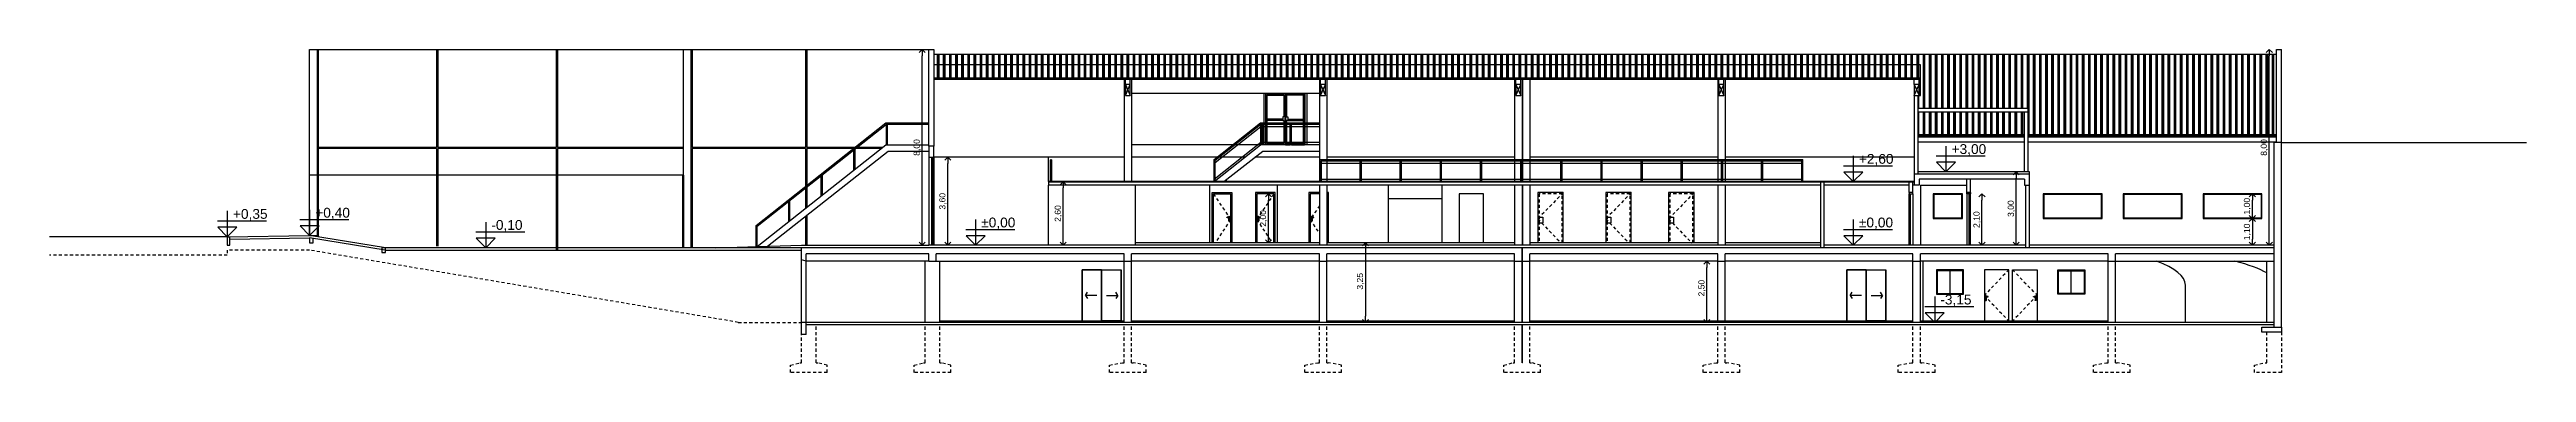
# Model space of a CAD drawing. Extents: x 306 to 2240, y 18 to 779.
# Drawn here: x 568.8 to 670, y 88.1 to 101.3 of the extents above; entities that cross this region are included whole.
import ezdxf

# ---------------------------------------------------------------- set-up
doc = ezdxf.new("R2010")
doc.units = 0
doc.header["$MEASUREMENT"] = 0
doc.header["$PDMODE"] = 3
doc.linetypes.add('HIDDEN2', pattern=[0.1875, 0.125, -0.0625])
for name, color, linetype in [('Alzado 01', 1, 'Continuous'), ('Alzado 02', 2, 'Continuous'), ('Alzado 03', 3, 'Continuous'), ('Alzado 05', 5, 'Continuous'), ('Alzado 06', 6, 'Continuous'), ('Alzado Suelo', 1, 'Continuous'), ('COTAS', 2, 'Continuous'), ('EQUIPAMIENTO', 1, 'Continuous')]:
    doc.layers.add(name, color=color, linetype=linetype)
doc.styles.get("Standard").update_dxf_attribs({"font": 'arial.ttf'})
doc.dimstyles.new('Cota 125', dxfattribs={"dimtxt": 0.25, "dimasz": 0.25, "dimexe": 1.25, "dimexo": 0.625, "dimgap": 0.05, "dimtad": 1, "dimzin": 1, "dimtxsty": 'Standard', "dimblk": 'OPEN90', "dimcen": 0, "dimse1": 1, "dimse2": 1, "dimclrd": 1, "dimclrt": 2, "dimadec": 0, "dimazin": 0, "dimtfac": 1, "dimtix": 1, "dimtmove": 0, "dimatfit": 3, "dimldrblk": 'OPEN90', "dimfxl": 1, "dimarcsym": 0})
pattern_1 = [(90, (37.65008, 288.60662), (-0.25, 2e-17), []), (90, (37.61883, 288.60662), (-0.25, 2e-17), []), (90, (37.58758, 288.60662), (-0.25, 2e-17), [])]

msp = doc.modelspace()

# ---------------------------------------------------------------- blocks, each defined once
blk = doc.blocks.new('Pt Picaporte 01')
for p, q in [((0.04, 1.17), (0.04, 1)), ((0.08, 1.17), (0.08, 1.15)), ((0.08, 1.13), (0.08, 1))]:
    blk.add_line(p, q)
at = {"color": 0}
for p, q in [((0.15, 1.15), (0.05, 1.15)), ((0.05, 1.14), (0.15, 1.14)), ((0.06, 1.04), (0.06, 1.06))]:
    blk.add_line(p, q, dxfattribs=at)
at = {"linetype": 'Continuous'}
for p, q in [((0.07, 1.15), (0.05, 1.15)), ((0.05, 1.15), (0.05, 1.13)), ((0.05, 1.13), (0.07, 1.13)), ((0.15, 1.14), (0.15, 1.15))]:
    blk.add_line(p, q, dxfattribs=at)
at = {"color": 0}
blk.add_circle((0.06, 1.05), 0.01, dxfattribs=at)
for centre, start, end in [((0.06, 1.15), 43.6896, 136.3104), ((0.06, 1.03), 223.6896, 316.3104)]:
    blk.add_arc(centre, 0.0345, start, end)
at = {"linetype": 'Continuous'}
for centre, start, end in [((0.18, 2.09), 263.5296, 267.3226), ((0.18, 0.19), 92.6774, 96.4704)]:
    blk.add_arc(centre, 0.947, start, end, dxfattribs=at)
blk = doc.blocks.new('_Open90')
at = {"color": 0, "linetype": 'ByBlock', "lineweight": -2}
for p, q in [((0, 0), (-1, 0)), ((-0.5, 0.5), (0, 0)), ((0, 0), (-0.5, -0.5))]:
    blk.add_line(p, q, dxfattribs=at)
blk = doc.blocks.new('*D366')
at = {"layer": 'COTAS', "color": 1, "lineweight": -2, "transparency": 16777216}
blk.add_line((658.77, 94.11), (658.77, 93.51), dxfattribs=at)
at = {"layer": 'Defpoints', "color": 0, "transparency": 16777216}
for p in [(659.16, 94.36), (658.77, 93.26), (659.14, 93.26)]:
    blk.add_point(p, dxfattribs=at)
at = {"layer": 'COTAS', "color": 1, "lineweight": -2, "transparency": 16777216, "xscale": 0.25, "yscale": 0.25, "zscale": 0.25}
for p, rotation in [((658.77, 94.36), 90), ((658.77, 93.26), 270)]:
    blk.add_blockref('_Open90', p, dxfattribs=dict(at, rotation=rotation))
at = {"layer": 'COTAS', "color": 2, "transparency": 16777216, "insert": (658.57, 93.81), "char_height": 0.25, "attachment_point": 5, "rotation": 90}
blk.add_mtext('1,10', dxfattribs=at)
blk = doc.blocks.new('*D367')
at = {"layer": 'COTAS', "color": 1, "lineweight": -2, "transparency": 16777216}
blk.add_line((658.77, 94.61), (658.77, 95.11), dxfattribs=at)
at = {"layer": 'Defpoints', "color": 0, "transparency": 16777216}
for p in [(658.77, 95.36), (659.16, 95.36), (659.16, 94.36)]:
    blk.add_point(p, dxfattribs=at)
at = {"layer": 'COTAS', "color": 1, "lineweight": -2, "transparency": 16777216, "xscale": 0.25, "yscale": 0.25, "zscale": 0.25}
for p, rotation in [((658.77, 95.36), 90), ((658.77, 94.36), 270)]:
    blk.add_blockref('_Open90', p, dxfattribs=dict(at, rotation=rotation))
at = {"layer": 'COTAS', "color": 2, "transparency": 16777216, "insert": (658.57, 94.86), "char_height": 0.25, "attachment_point": 5, "rotation": 90}
blk.add_mtext('1,00', dxfattribs=at)
blk = doc.blocks.new('*D352')
at = {"layer": 'COTAS', "color": 1, "lineweight": -2, "transparency": 16777216}
blk.add_line((610.22, 93.51), (610.22, 95.61), dxfattribs=at)
at = {"layer": 'Defpoints', "color": 0, "transparency": 16777216}
for p in [(610.22, 95.86), (610.35, 95.86, 0), (609.62, 93.26)]:
    blk.add_point(p, dxfattribs=at)
at = {"layer": 'COTAS', "color": 1, "lineweight": -2, "transparency": 16777216, "xscale": 0.25, "yscale": 0.25, "zscale": 0.25}
for p, rotation in [((610.22, 95.86), 90), ((610.22, 93.26), 270)]:
    blk.add_blockref('_Open90', p, dxfattribs=dict(at, rotation=rotation))
at = {"layer": 'COTAS', "color": 2, "transparency": 16777216, "insert": (610.02, 94.56), "char_height": 0.25, "attachment_point": 5, "rotation": 90}
blk.add_mtext('2,60', dxfattribs=at)
blk = doc.blocks.new('*D368')
at = {"layer": 'COTAS', "color": 1, "lineweight": -2, "transparency": 16777216}
blk.add_line((605.51, 93.51), (605.51, 96.61), dxfattribs=at)
at = {"layer": 'Defpoints', "color": 0, "transparency": 16777216}
for p in [(604.94, 96.86, 0), (605.51, 96.86), (604.94, 93.26, 0)]:
    blk.add_point(p, dxfattribs=at)
at = {"layer": 'COTAS', "color": 1, "lineweight": -2, "transparency": 16777216, "xscale": 0.25, "yscale": 0.25, "zscale": 0.25}
for p, rotation in [((605.51, 96.86), 90), ((605.51, 93.26), 270)]:
    blk.add_blockref('_Open90', p, dxfattribs=dict(at, rotation=rotation))
at = {"layer": 'COTAS', "color": 2, "transparency": 16777216, "insert": (605.31, 95.06), "char_height": 0.25, "attachment_point": 5, "rotation": 90}
blk.add_mtext('3,60', dxfattribs=at)
blk = doc.blocks.new('*D369')
at = {"layer": 'COTAS', "color": 1, "lineweight": -2, "transparency": 16777216}
blk.add_line((604.46, 93.51), (604.46, 101.01), dxfattribs=at)
at = {"layer": 'Defpoints', "color": 0, "transparency": 16777216}
for p in [(604.46, 101.26), (604.74, 101.26, 0), (604.74, 93.26, 0)]:
    blk.add_point(p, dxfattribs=at)
at = {"layer": 'COTAS', "color": 1, "lineweight": -2, "transparency": 16777216, "xscale": 0.25, "yscale": 0.25, "zscale": 0.25}
for p, rotation in [((604.46, 101.26), 90), ((604.46, 93.26), 270)]:
    blk.add_blockref('_Open90', p, dxfattribs=dict(at, rotation=rotation))
at = {"layer": 'COTAS', "color": 2, "transparency": 16777216, "insert": (604.26, 97.26), "char_height": 0.25, "attachment_point": 5, "rotation": 90}
blk.add_mtext('8,00', dxfattribs=at)
blk = doc.blocks.new('*D370')
at = {"layer": 'COTAS', "color": 1, "lineweight": -2, "transparency": 16777216}
blk.add_line((622.56, 93.11), (622.56, 90.36), dxfattribs=at)
at = {"layer": 'Defpoints', "color": 0, "transparency": 16777216}
for p in [(623.5, 93.36, 0), (622.56, 90.11), (623.18, 90.11)]:
    blk.add_point(p, dxfattribs=at)
at = {"layer": 'COTAS', "color": 1, "lineweight": -2, "transparency": 16777216, "xscale": 0.25, "yscale": 0.25, "zscale": 0.25}
for p, rotation in [((622.56, 93.36), 90), ((622.56, 90.11), 270)]:
    blk.add_blockref('_Open90', p, dxfattribs=dict(at, rotation=rotation))
at = {"layer": 'COTAS', "color": 2, "transparency": 16777216, "insert": (622.36, 91.79), "char_height": 0.25, "attachment_point": 5, "rotation": 90}
blk.add_mtext('3,25', dxfattribs=at)
blk = doc.blocks.new('*D371')
at = {"layer": 'COTAS', "color": 1, "lineweight": -2, "transparency": 16777216}
blk.add_line((636.5, 90.36), (636.5, 92.36), dxfattribs=at)
at = {"layer": 'Defpoints', "color": 0, "transparency": 16777216}
for p in [(636.5, 92.61), (636.94, 92.61), (636.94, 90.11)]:
    blk.add_point(p, dxfattribs=at)
at = {"layer": 'COTAS', "color": 1, "lineweight": -2, "transparency": 16777216, "xscale": 0.25, "yscale": 0.25, "zscale": 0.25}
for p, rotation in [((636.5, 92.61), 90), ((636.5, 90.11), 270)]:
    blk.add_blockref('_Open90', p, dxfattribs=dict(at, rotation=rotation))
at = {"layer": 'COTAS', "color": 2, "transparency": 16777216, "insert": (636.3, 91.51), "char_height": 0.25, "attachment_point": 5, "rotation": 90}
blk.add_mtext('2,50', dxfattribs=at)
blk = doc.blocks.new('*D372')
at = {"layer": 'COTAS', "color": 1, "lineweight": -2, "transparency": 16777216}
blk.add_line((618.6, 93.61), (618.6, 95.11), dxfattribs=at)
at = {"layer": 'Defpoints', "color": 0, "transparency": 16777216}
for p in [(618.6, 95.36), (618.82, 95.36, 0), (618.75, 93.36, 0)]:
    blk.add_point(p, dxfattribs=at)
at = {"layer": 'COTAS', "color": 1, "lineweight": -2, "transparency": 16777216, "xscale": 0.25, "yscale": 0.25, "zscale": 0.25}
for p, rotation in [((618.6, 95.36), 90), ((618.6, 93.36), 270)]:
    blk.add_blockref('_Open90', p, dxfattribs=dict(at, rotation=rotation))
at = {"layer": 'COTAS', "color": 2, "transparency": 16777216, "insert": (618.4, 94.36), "char_height": 0.25, "attachment_point": 5, "rotation": 90}
blk.add_mtext('2,00', dxfattribs=at)
blk = doc.blocks.new('*D353')
at = {"layer": 'COTAS', "color": 1, "lineweight": -2, "transparency": 16777216}
blk.add_line((659.46, 93.51), (659.46, 101.01), dxfattribs=at)
at = {"layer": 'Defpoints', "color": 0, "transparency": 16777216}
for p in [(659.46, 101.26), (659.76, 101.26, 0), (659.66, 93.26, 0)]:
    blk.add_point(p, dxfattribs=at)
at = {"layer": 'COTAS', "color": 1, "lineweight": -2, "transparency": 16777216, "xscale": 0.25, "yscale": 0.25, "zscale": 0.25}
for p, rotation in [((659.46, 101.26), 90), ((659.46, 93.26), 270)]:
    blk.add_blockref('_Open90', p, dxfattribs=dict(at, rotation=rotation))
at = {"layer": 'COTAS', "color": 2, "transparency": 16777216, "insert": (659.26, 97.26), "char_height": 0.25, "attachment_point": 5, "rotation": 90}
blk.add_mtext('8,00', dxfattribs=at)
blk = doc.blocks.new('*D351')
at = {"layer": 'COTAS', "color": 1, "lineweight": -2, "transparency": 16777216}
blk.add_line((647.73, 93.51), (647.73, 95.11), dxfattribs=at)
at = {"layer": 'Defpoints', "color": 0, "transparency": 16777216}
for p in [(647.21, 95.36, 0), (647.73, 95.36), (647.26, 93.26, 0)]:
    blk.add_point(p, dxfattribs=at)
at = {"layer": 'COTAS', "color": 1, "lineweight": -2, "transparency": 16777216, "xscale": 0.25, "yscale": 0.25, "zscale": 0.25}
for p, rotation in [((647.73, 95.36), 90), ((647.73, 93.26), 270)]:
    blk.add_blockref('_Open90', p, dxfattribs=dict(at, rotation=rotation))
at = {"layer": 'COTAS', "color": 2, "transparency": 16777216, "insert": (647.53, 94.31), "char_height": 0.25, "attachment_point": 5, "rotation": 90}
blk.add_mtext('2,10', dxfattribs=at)
blk = doc.blocks.new('*D365')
at = {"layer": 'COTAS', "color": 1, "lineweight": -2, "transparency": 16777216}
blk.add_line((649.13, 93.51), (649.13, 96.01), dxfattribs=at)
at = {"layer": 'Defpoints', "color": 0, "transparency": 16777216}
for p in [(649.13, 96.26), (649.46, 96.26), (649.51, 93.26, 0)]:
    blk.add_point(p, dxfattribs=at)
at = {"layer": 'COTAS', "color": 1, "lineweight": -2, "transparency": 16777216, "xscale": 0.25, "yscale": 0.25, "zscale": 0.25}
for p, rotation in [((649.13, 96.26), 90), ((649.13, 93.26), 270)]:
    blk.add_blockref('_Open90', p, dxfattribs=dict(at, rotation=rotation))
at = {"layer": 'COTAS', "color": 2, "transparency": 16777216, "insert": (648.93, 94.76), "char_height": 0.25, "attachment_point": 5, "rotation": 90}
blk.add_mtext('3,00', dxfattribs=at)
blk = doc.blocks.new('Cota Alzado')
for p, q in [((0, 2.1), (0, 0)), ((-0.8, 1.3), (3.2, 1.3)), ((0, 0), (-0.78, 0.78)), ((0.78, 0.78), (-0.78, 0.78)), ((0, 0), (0.78, 0.78))]:
    blk.add_line(p, q)
blk.add_attdef('±0,00', (0.46, 1.46), '', height=0.8)

# ---------------------------------------------------------------- dimensions: what is measured, and where the dimension line sits
at = {"layer": 'COTAS'}
for base, p1, p2, picture, middle in [((604.464, 101.263, 0), (604.737, 93.263, 0), (604.737, 101.263, 0), '*D369', (604.264, 97.263, 0)), ((659.46, 101.263, 0), (659.66, 93.263), (659.76, 101.263, 0), '*D353', (659.26, 97.263, 0)), ((605.507, 96.863, 0), (604.937, 93.263, 0), (604.937, 96.863, 0), '*D368', (605.306, 95.063, 0)), ((649.127, 96.263), (649.514, 93.263, 0), (649.464, 96.263), '*D365', (648.927, 94.763)), ((610.222, 95.863, 0), (609.625, 93.263, 0), (610.348, 95.863, 0), '*D352', (610.021, 94.563, 0)), ((618.598, 95.363, 0), (618.753, 93.363, 0), (618.82, 95.363, 0), '*D372', (618.398, 94.363, 0)), ((647.735, 95.363, 0), (647.264, 93.263, 0), (647.214, 95.363, 0), '*D351', (647.534, 94.313, 0)), ((658.768, 95.363, 0), (659.161, 94.363, 0), (659.161, 95.363, 0), '*D367', (658.568, 94.863, 0)), ((658.768, 93.263, 0), (659.161, 94.363, 0), (659.136, 93.263, 0), '*D366', (658.568, 93.813, 0))]:
    dim = msp.add_linear_dim(base=base, p1=p1, p2=p2, angle=90, dimstyle='Cota 125', override={"dimfxl": 0.11}, dxfattribs=at)
    dim.commit()
    dim.dimension.update_dxf_attribs({"geometry": picture, "text_midpoint": middle})
for base, p1, p2, picture, middle in [((622.56, 90.113), (623.498, 93.363, 0), (623.178, 90.113), '*D370', (622.56, 91.789)), ((636.5, 92.613), (636.942, 90.113), (636.942, 92.613), '*D371', (636.5, 91.513))]:
    dim = msp.add_linear_dim(base=base, p1=p1, p2=p2, angle=90, dimstyle='Cota 125', override={"dimfxl": 0.11}, dxfattribs=at)
    dim.commit()
    dim.dimension.update_dxf_attribs({"geometry": picture, "text_midpoint": middle, "dimtype": 160})

# ---------------------------------------------------------------- hatches: boundary and pattern name
at = {"layer": 'Alzado Suelo'}
h = msp.add_hatch(dxfattribs=at)
h.set_pattern_fill('PLAST', color=256, angle=90)
h.set_pattern_definition(pattern_1)
h.paths.add_polyline_path([(649.464, 98.713), (645.119, 98.713), (645.119, 97.792), (649.464, 97.792)], flags=17)
h.paths.add_polyline_path([(659.76, 101.063), (604.937, 101.063), (604.937, 100.641), (645.214, 100.641), (645.214, 100.088), (645.214, 99.377), (645.119, 99.377), (645.119, 98.863), (649.614, 98.863), (649.614, 97.792), (659.76, 97.792)])
h = msp.add_hatch(dxfattribs=at)
h.set_pattern_fill('PLAST', color=2, angle=90)
h.set_pattern_definition(pattern_1)
h.paths.add_polyline_path([(645.214, 100.641), (604.937, 100.641), (604.937, 100.088), (645.214, 100.088)])

# ---------------------------------------------------------------- linework, layer by layer
at = {"layer": 'Alzado 01'}
for p, q in [((579.455, 96.124), (579.455, 101.263)), ((579.455, 101.263), (594.724, 101.263, 0)), ((579.755, 101.263), (579.755, 93.614)), ((579.805, 101.263), (579.805, 97.263)), ((584.638, 101.263), (584.638, 97.263)), ((584.688, 101.263), (584.688, 97.263)), ((589.521, 101.263), (589.521, 97.263)), ((589.571, 101.263), (589.571, 97.263)), ((595.024, 101.263, 0), (595.024, 93.163, 0)), ((595.074, 101.263, 0), (595.074, 97.263, 0)), ((599.705, 101.263, 0), (599.705, 97.263, 0)), ((599.755, 101.263, 0), (599.755, 97.263, 0)), ((659.76, 101.063), (604.937, 101.063, 0)), ((612.758, 99.829), (612.758, 100.038)), ((612.758, 99.377), (612.958, 99.829)), ((612.758, 99.829), (612.958, 99.377)), ((612.958, 99.829), (612.958, 100.038)), ((618.408, 99.463), (618.408, 98.263)), ((618.488, 99.463), (618.488, 98.263)), ((620.088, 99.463), (620.088, 98.263)), ((620.168, 99.463), (620.168, 98.263)), ((620.729, 99.829), (620.729, 100.038)), ((620.729, 99.377), (620.929, 99.829)), ((620.729, 99.829), (620.929, 99.377)), ((620.929, 99.829), (620.929, 100.038)), ((628.701, 99.829), (628.701, 100.038)), ((628.701, 99.377), (628.901, 99.829)), ((628.701, 99.829), (628.901, 99.377)), ((628.901, 99.829), (628.901, 100.038)), ((628.951, 100.038), (628.951, 96.763)), ((628.971, 100.038), (628.971, 96.763)), ((636.992, 99.829, 0.001), (636.992, 100.038, 0.001)), ((636.992, 99.377, 0.001), (637.192, 99.829, 0.001)), ((636.992, 99.829, 0.001), (637.192, 99.377, 0.001)), ((637.192, 99.829, 0.001), (637.192, 100.038, 0.001)), ((644.964, 99.829, 0), (644.964, 100.038, 0)), ((644.964, 99.377, 0), (645.164, 99.829, 0)), ((644.964, 99.829, 0), (645.164, 99.377, 0)), ((597.682, 94.072), (602.984, 98.263, 0)), ((597.732, 94.048), (603.001, 98.213, 0)), ((602.984, 98.263, 0), (604.737, 98.263)), ((603.001, 98.213, 0), (604.737, 98.213)), ((603.001, 97.363, 0), (603.001, 98.213, 0)), ((603.051, 97.363, 0), (603.051, 98.213, 0)), ((618.408, 98.213), (618.408, 97.363)), ((618.488, 98.213), (618.488, 97.363)), ((619.183, 98.413), (618.548, 98.413)), ((619.183, 98.363), (618.548, 98.363)), ((619.393, 98.413), (620.028, 98.413)), ((619.393, 98.363), (620.028, 98.363)), ((620.088, 98.213), (620.088, 97.363)), ((620.168, 98.213), (620.168, 97.363)), ((584.638, 97.263), (579.805, 97.263)), ((579.805, 97.213), (579.805, 93.606)), ((584.638, 97.213), (579.805, 97.213)), ((584.638, 97.213), (584.638, 93.226)), ((589.521, 97.263), (584.688, 97.263)), ((589.521, 97.213), (584.688, 97.213)), ((584.688, 97.213), (584.688, 93.226)), ((589.521, 97.213), (589.521, 93.085)), ((594.724, 97.263, 0), (589.571, 97.263)), ((589.571, 97.213), (589.571, 93.086)), ((594.724, 97.213, 0), (589.571, 97.213)), ((599.705, 97.263, 0), (595.074, 97.263, 0)), ((595.074, 97.213, 0), (595.074, 93.163, 0)), ((599.705, 97.213, 0), (595.074, 97.213, 0)), ((597.732, 93.211), (602.984, 97.363, 0)), ((598.147, 93.223), (603.071, 97.113, 0)), ((599.705, 97.213, 0), (599.705, 95.671, 0)), ((601.718, 97.263, 0), (599.755, 97.263, 0)), ((601.655, 97.213, 0), (599.755, 97.213, 0)), ((599.755, 97.213, 0), (599.755, 95.711, 0)), ((601.671, 96.325, 0), (601.671, 97.162, 0)), ((601.721, 96.365, 0), (601.721, 97.201, 0)), ((602.794, 97.213, 0), (601.736, 97.213, 0)), ((602.857, 97.263, 0), (601.799, 97.263, 0)), ((602.984, 97.363, 0), (604.737, 97.363)), ((603.071, 97.113, 0), (604.737, 97.113, 0)), ((645.119, 97.742), (649.464, 97.742)), ((645.119, 97.49), (649.464, 97.49)), ((649.614, 97.742), (659.76, 97.742)), ((649.614, 97.49), (659.76, 97.49)), ((594.674, 96.124, 0), (594.674, 93.163)), ((594.724, 96.124, 0), (594.724, 93.163)), ((600.341, 95.274, 0), (600.341, 96.11, 0)), ((600.391, 95.314, 0), (600.391, 96.15, 0)), ((609.625, 95.863), (609.625, 96.863, 0)), ((609.7, 95.863), (609.7, 96.738)), ((609.75, 95.863), (609.75, 96.738)), ((628.651, 96.863, 0), (620.979, 96.863, 0)), ((628.951, 96.713), (628.951, 95.863)), ((628.971, 96.713), (628.971, 95.863)), ((636.942, 96.863, 0), (629.271, 96.863, 0)), ((644.969, 96.863, -0.001), (637.242, 96.863, 0.001)), ((599.012, 94.223, 0), (599.012, 95.059, 0)), ((599.062, 94.262, 0), (599.062, 95.099, 0)), ((599.705, 95.608, 0), (599.705, 94.771, 0)), ((599.755, 95.647, 0), (599.755, 94.811, 0)), ((616.205, 93.363, 0), (616.205, 95.713, 0)), ((616.869, 95.932, 0), (616.869, 95.913, 0)), ((618.97, 93.363, 0), (618.97, 95.713, 0)), ((623.498, 93.363, 0), (623.498, 95.713, 0)), ((625.698, 95.163, 0), (623.498, 95.163, 0)), ((625.698, 93.363, 0), (625.698, 95.713, 0)), ((628.951, 95.713), (628.951, 93.263)), ((628.971, 95.713), (628.971, 93.263)), ((644.914, 95.363, 0), (644.914, 93.263, 0)), ((647.114, 95.363, 0), (647.114, 93.263, 0)), ((597.682, 93.211), (597.682, 94.072)), ((597.732, 93.211), (597.732, 94.048)), ((599.705, 94.454, 0), (599.705, 93.263, 0)), ((599.755, 94.494, 0), (599.755, 93.263, 0)), ((645.328, 90.163), (645.328, 92.613)), ((646.978, 92.213), (645.878, 92.213)), ((645.903, 92.213), (645.903, 91.288)), ((646.428, 91.288), (646.428, 92.213)), ((646.953, 91.288), (646.953, 92.213)), ((650.828, 92.213), (651.928, 92.213)), ((650.853, 91.288), (650.853, 92.213)), ((651.378, 91.288), (651.378, 92.213)), ((651.903, 92.213), (651.903, 91.288)), ((611.131, 91.213, 0), (611.206, 91.343, 0)), ((611.596, 91.213, 0), (611.131, 91.213, 0)), ((611.131, 91.213, 0), (611.206, 91.083, 0)), ((611.981, 91.213, 0), (612.446, 91.213, 0)), ((612.446, 91.213, 0), (612.371, 91.343, 0)), ((612.446, 91.213, 0), (612.371, 91.083, 0)), ((642.35, 91.213, 0), (642.425, 91.343, 0)), ((642.815, 91.213, 0), (642.35, 91.213, 0)), ((642.35, 91.213, 0), (642.425, 91.083, 0)), ((643.2, 91.213, 0), (643.665, 91.213, 0)), ((643.665, 91.213, 0), (643.59, 91.343, 0)), ((643.665, 91.213, 0), (643.59, 91.083, 0)), ((645.878, 91.288), (646.978, 91.288)), ((651.928, 91.288), (650.828, 91.288)), ((656.034, 90.113), (656.034, 91.638)), ((612.708, 90.163), (605.187, 90.163)), ((620.679, 90.163), (613.008, 90.163)), ((628.651, 90.163), (620.979, 90.163)), ((628.951, 88.464), (628.951, 90.013)), ((628.971, 88.464), (628.971, 90.013)), ((636.942, 90.163), (629.271, 90.163)), ((644.914, 90.163), (636.922, 90.163)), ((652.884, 90.163), (645.214, 90.163)), ((628.971, 88.464), (628.951, 88.464))]:
    msp.add_line(p, q, dxfattribs=at)
at = {"layer": 'Alzado 01', "linetype": 'HIDDEN2'}
for p, q in [((616.355, 95.363, 0), (617.055, 94.313, 0)), ((618.82, 95.363, 0), (618.12, 94.313, 0)), ((621.004, 95.363, 0), (620.979, 95.327, 0)), ((617.055, 94.313, 0), (616.421, 93.363, 0)), ((618.12, 94.313, 0), (618.753, 93.363, 0)), ((620.679, 94.877, 0), (620.304, 94.313, 0)), ((620.304, 94.313, 0), (620.679, 93.749, 0)), ((579.455, 93.063, 0), (576.094, 93.063, 0)), ((576.094, 93.063, 0), (576.094, 92.863, 0)), ((596.955, 90.113, 0), (579.455, 93.063, 0)), ((576.094, 92.863, 0), (568.835, 92.863, 0)), ((596.955, 90.113, 0), (599.532, 90.113)), ((600.132, 88.463), (600.132, 90.013)), ((604.587, 88.463), (604.587, 90.013)), ((605.187, 88.463), (605.187, 90.013)), ((612.708, 88.463), (612.708, 90.013)), ((613.008, 88.463), (613.008, 90.013)), ((620.679, 88.463), (620.679, 90.013)), ((620.979, 88.463), (620.979, 90.013)), ((628.651, 88.463), (628.651, 90.013)), ((629.271, 88.464), (629.271, 90.014)), ((636.942, 88.463), (636.942, 90.013)), ((637.242, 88.463), (637.242, 90.013)), ((644.914, 88.463), (644.914, 90.013)), ((645.214, 88.463), (645.214, 90.013)), ((652.884, 88.463), (652.884, 90.013)), ((653.184, 88.463), (653.184, 90.013)), ((599.532, 88.463), (599.532, 89.613)), ((659.36, 88.463), (659.36, 89.713)), ((659.96, 89.713), (659.96, 88.063)), ((599.082, 88.363), (599.467, 88.463)), ((599.082, 88.063), (599.082, 88.363)), ((600.582, 88.063), (599.082, 88.063)), ((599.467, 88.463), (599.532, 88.463)), ((600.132, 88.463), (600.197, 88.463)), ((600.582, 88.363), (600.197, 88.463)), ((600.582, 88.063), (600.582, 88.363)), ((604.137, 88.363), (604.522, 88.463)), ((604.137, 88.063), (604.137, 88.363)), ((605.637, 88.063), (604.137, 88.063)), ((604.522, 88.463), (604.587, 88.463)), ((605.187, 88.463), (605.252, 88.463)), ((605.637, 88.363), (605.252, 88.463)), ((605.637, 88.063), (605.637, 88.363)), ((612.108, 88.363), (612.643, 88.463)), ((612.108, 88.063), (612.108, 88.363)), ((613.608, 88.063), (612.108, 88.063)), ((612.643, 88.463), (612.708, 88.463)), ((613.008, 88.463), (613.073, 88.463)), ((613.608, 88.363), (613.073, 88.463)), ((613.608, 88.063), (613.608, 88.363)), ((620.079, 88.363), (620.614, 88.463)), ((620.079, 88.063), (620.079, 88.363)), ((621.579, 88.063), (620.079, 88.063)), ((620.614, 88.463), (620.679, 88.463)), ((620.979, 88.463), (621.044, 88.463)), ((621.579, 88.363), (621.044, 88.463)), ((621.579, 88.063), (621.579, 88.363)), ((628.211, 88.363), (628.586, 88.463)), ((628.211, 88.063), (628.211, 88.363)), ((629.711, 88.063), (628.211, 88.063)), ((628.586, 88.463), (628.651, 88.463)), ((629.271, 88.464), (629.336, 88.464)), ((629.711, 88.363), (629.336, 88.464)), ((629.711, 88.063), (629.711, 88.363)), ((636.342, 88.363), (636.877, 88.463)), ((636.342, 88.063), (636.342, 88.363)), ((637.842, 88.063), (636.342, 88.063)), ((636.877, 88.463), (636.942, 88.463)), ((637.242, 88.463), (637.307, 88.463)), ((637.842, 88.363), (637.307, 88.463)), ((637.842, 88.063), (637.842, 88.363)), ((644.314, 88.363), (644.849, 88.463)), ((644.314, 88.063), (644.314, 88.363)), ((645.814, 88.063), (644.314, 88.063)), ((644.849, 88.463), (644.914, 88.463)), ((645.214, 88.463), (645.279, 88.463)), ((645.814, 88.363), (645.279, 88.463)), ((645.814, 88.063), (645.814, 88.363)), ((652.284, 88.363), (652.819, 88.463)), ((652.284, 88.063), (652.284, 88.363)), ((653.784, 88.063), (652.284, 88.063)), ((652.819, 88.463), (652.884, 88.463)), ((653.184, 88.463), (653.249, 88.463)), ((653.784, 88.363), (653.249, 88.463)), ((653.784, 88.063), (653.784, 88.363)), ((658.86, 88.363), (659.295, 88.463)), ((658.86, 88.063), (658.86, 88.363)), ((659.96, 88.063), (658.86, 88.063)), ((659.295, 88.463), (659.36, 88.463))]:
    msp.add_line(p, q, dxfattribs=at)
at = {"layer": 'Alzado 01'}
for points in [[(618.498, 98.263), (618.498, 99.453), (619.283, 99.453), (619.283, 98.263)], [(618.548, 98.263), (618.548, 99.403), (619.233, 99.403), (619.233, 98.513)], [(620.078, 98.263), (620.078, 99.453), (619.293, 99.453), (619.293, 98.263)], [(620.028, 98.263), (620.028, 99.403), (619.343, 99.403), (619.343, 98.513)], [(618.358, 98.213), (618.358, 97.413), (618.344, 97.413)], [(619.283, 98.213), (619.283, 97.373), (618.498, 97.373), (618.498, 98.213)], [(619.233, 98.213), (619.233, 97.423), (618.548, 97.423), (618.548, 98.213)], [(619.233, 98.513), (619.183, 98.513), (619.183, 98.363), (619.233, 98.363)], [(619.233, 98.363), (619.233, 98.263)], [(619.283, 98.363), (619.283, 98.513)], [(619.293, 98.363), (619.293, 98.513)], [(619.293, 98.213), (619.293, 97.373), (619.487, 97.373)], [(619.343, 98.513), (619.393, 98.513), (619.393, 98.363), (619.343, 98.363)], [(619.343, 98.363), (619.343, 98.263)], [(619.343, 98.213), (619.343, 97.423), (619.487, 97.423)], [(619.537, 97.373), (620.078, 97.373), (620.078, 98.213)], [(619.537, 97.423), (620.028, 97.423), (620.028, 98.213)], [(633.412, 93.363), (633.412, 95.413), (632.372, 95.413), (632.372, 93.363)], [(635.978, 93.363), (635.978, 95.413), (634.938, 95.413), (634.938, 93.363)], [(648.828, 90.163), (648.828, 92.263), (647.828, 92.263), (647.828, 90.163)], [(648.978, 90.163), (648.978, 92.263), (649.978, 92.263), (649.978, 90.163)]]:
    msp.add_lwpolyline(points, dxfattribs=at)
at = {"layer": 'Alzado 01', "elevation": 0}
for points in [[(616.305, 93.363), (616.305, 95.413), (617.105, 95.413), (617.105, 93.363)], [(616.355, 93.363), (616.355, 95.363), (617.055, 95.363), (617.055, 93.363)], [(616.442, 95.913), (616.429, 95.913)], [(618.87, 93.363), (618.87, 95.413), (618.07, 95.413), (618.07, 93.363)], [(618.82, 93.363), (618.82, 95.363), (618.12, 95.363), (618.12, 93.363)], [(620.679, 95.413), (620.254, 95.413), (620.254, 93.363)], [(620.679, 95.363), (620.304, 95.363), (620.304, 93.363)], [(621.054, 93.363), (621.054, 95.413), (620.979, 95.413)], [(621.004, 93.363), (621.004, 95.363), (620.979, 95.363)], [(627.383, 93.363), (627.383, 95.363), (626.383, 95.363), (626.383, 93.363)], [(630.637, 93.363), (630.637, 95.413), (629.596, 95.413), (629.596, 93.363)], [(610.989, 90.163), (610.989, 92.263), (612.589, 92.263), (612.589, 90.163)], [(642.207, 90.163), (642.207, 92.263), (643.807, 92.263), (643.807, 90.163)]]:
    msp.add_lwpolyline(points, dxfattribs=at)
at = {"layer": 'Alzado 01', "linetype": 'HIDDEN2', "elevation": 0}
for points in [[(630.637, 95.413), (629.596, 94.338), (630.54, 93.363)], [(630.587, 93.363), (630.587, 95.363), (629.646, 95.363), (629.646, 93.363)]]:
    msp.add_lwpolyline(points, dxfattribs=at)
at = {"layer": 'Alzado 01', "linetype": 'HIDDEN2'}
for points in [[(633.412, 95.413), (632.372, 94.338), (633.315, 93.363)], [(633.362, 93.363), (633.362, 95.363), (632.422, 95.363), (632.422, 93.363)], [(635.978, 95.413), (634.938, 94.338), (635.881, 93.363)], [(635.928, 93.363), (635.928, 95.363), (634.988, 95.363), (634.988, 93.363)], [(648.828, 92.263), (647.828, 91.213), (648.828, 90.163)], [(648.978, 92.263), (649.978, 91.213), (648.978, 90.163)]]:
    msp.add_lwpolyline(points, dxfattribs=at)
at = {"layer": 'Alzado 01', "elevation": 0}
for points in [[(645.76, 94.388), (646.91, 94.388), (646.91, 95.338), (645.76, 95.338)], [(650.26, 94.388), (652.61, 94.388), (652.61, 95.338), (650.26, 95.338)], [(653.523, 94.388), (655.873, 94.388), (655.873, 95.338), (653.523, 95.338)], [(656.786, 94.388), (659.136, 94.388), (659.136, 95.338), (656.786, 95.338)], [(611.784, 92.253), (610.999, 92.253), (610.999, 90.173), (611.784, 90.173)], [(611.794, 92.253), (612.579, 92.253), (612.579, 90.173), (611.794, 90.173)], [(643.002, 92.253), (642.217, 92.253), (642.217, 90.173), (643.002, 90.173)], [(643.012, 92.253), (643.797, 92.253), (643.797, 90.173), (643.012, 90.173)]]:
    msp.add_lwpolyline(points, close=True, dxfattribs=at)
at = {"layer": 'Alzado 01'}
for points in [[(629.796, 94.163), (629.646, 94.163), (629.646, 94.413), (629.796, 94.413)], [(632.572, 94.163), (632.422, 94.163), (632.422, 94.413), (632.572, 94.413)], [(635.138, 94.163), (634.988, 94.163), (634.988, 94.413), (635.138, 94.413)], [(645.878, 91.263), (646.978, 91.263), (646.978, 92.263), (645.878, 92.263)], [(651.928, 91.263), (650.828, 91.263), (650.828, 92.263), (651.928, 92.263)]]:
    msp.add_lwpolyline(points, close=True, dxfattribs=at)
for centre, major_axis, ratio, start_param, end_param in [((650.135, 91.636, 0), (5.899, 0.001), 0.2756558, 0.0008225, 0.6441224), ((651.234, 91.638, 0), (8.526, 0), 0.1905975, 0.307541, 0.6435011)]:
    msp.add_ellipse(centre, major_axis=major_axis, ratio=ratio, start_param=start_param, end_param=end_param, dxfattribs=at)
at = {"layer": 'Alzado 02'}
for p, q in [((594.724, 96.124), (594.724, 101.263)), ((594.724, 101.263, 0), (604.737, 101.263, 0)), ((645.214, 100.641, 0), (604.937, 100.641, 0)), ((645.214, 100.088, 0), (645.214, 100.641, 0)), ((612.708, 100.038), (612.708, 95.863)), ((613.008, 100.038), (613.008, 95.863)), ((620.679, 99.463), (613.008, 99.463)), ((620.679, 100.038), (620.679, 95.863)), ((620.979, 100.038), (620.979, 96.763)), ((628.651, 100.038), (628.651, 96.763)), ((629.271, 100.038), (629.271, 96.763)), ((636.942, 100.038, 0.001), (636.942, 96.763, 0.001)), ((637.242, 100.038, 0.001), (637.242, 96.763, 0.001)), ((616.379, 96.763, 0), (618.276, 98.263, 0)), ((616.429, 96.739, 0), (618.294, 98.213, 0)), ((616.429, 96.639, 0), (618.294, 98.113, 0)), ((618.276, 98.263, 0), (620.679, 98.263, 0)), ((618.294, 98.213, 0), (620.679, 98.213, 0)), ((618.294, 97.363, 0), (618.294, 98.213, 0)), ((618.344, 97.363, 0), (618.344, 98.213, 0)), ((618.344, 98.113, 0), (619.487, 98.113, 0)), ((619.487, 97.363, 0), (619.487, 98.213, 0)), ((619.537, 97.363, 0), (619.537, 98.213, 0)), ((619.537, 98.113, 0), (620.679, 98.113, 0)), ((645.119, 98.863), (649.614, 98.863)), ((645.119, 98.713), (649.614, 98.713)), ((649.464, 96.263), (649.464, 98.713)), ((649.614, 96.263), (649.614, 98.863)), ((620.679, 97.363), (613.008, 97.363)), ((616.379, 95.963, 0), (618.294, 97.476, 0)), ((616.379, 95.863, 0), (618.276, 97.363, 0)), ((616.781, 95.863, 0), (618.364, 97.113, 0)), ((619.487, 97.463), (618.344, 97.463)), ((618.364, 97.113, 0), (620.679, 97.113, 0)), ((620.679, 97.463), (619.537, 97.463)), ((645.119, 97.792), (649.464, 97.792)), ((645.119, 97.691), (649.464, 97.691)), ((649.614, 97.792), (659.76, 97.792)), ((649.614, 97.691), (659.76, 97.691)), ((579.455, 93.663, 0), (579.455, 96.124)), ((594.724, 96.124, 0), (579.455, 96.124, 0)), ((604.737, 96.863, 0), (604.737, 93.263, 0)), ((604.837, 96.863, 0), (604.837, 93.263, 0)), ((604.887, 96.863, 0), (604.887, 93.263, 0)), ((612.708, 96.863, 0), (604.937, 96.863, 0)), ((604.937, 96.863, 0), (604.937, 93.263, 0)), ((616.505, 96.863, 0), (613.008, 96.863, 0)), ((616.379, 95.863, 0), (616.379, 96.763, 0)), ((616.429, 95.902, 0), (616.429, 96.739, 0)), ((617.644, 96.863, 0), (616.586, 96.863)), ((620.679, 96.863, 0), (618.047, 96.863, 0)), ((620.704, 96.763), (620.704, 95.863)), ((620.704, 96.763), (640.422, 96.763)), ((620.754, 96.713), (620.754, 95.863)), ((620.754, 96.713), (640.372, 96.713)), ((620.754, 96.613), (622.343, 96.613)), ((620.979, 96.713), (620.979, 95.863)), ((622.343, 95.863, 0), (622.343, 96.713, 0)), ((622.393, 95.863, 0), (622.393, 96.713, 0)), ((622.393, 96.613), (623.982, 96.613)), ((623.982, 95.863, 0), (623.982, 96.713, 0)), ((624.032, 95.863, 0), (624.032, 96.713, 0)), ((624.032, 96.613), (625.621, 96.613)), ((625.621, 95.863, 0), (625.621, 96.713, 0)), ((625.671, 95.863, 0), (625.671, 96.713, 0)), ((625.671, 96.613), (627.26, 96.613)), ((627.26, 95.863, 0), (627.26, 96.713, 0)), ((627.31, 95.863, 0), (627.31, 96.713, 0)), ((627.31, 96.613), (628.899, 96.613)), ((628.651, 96.713), (628.651, 95.863)), ((628.899, 95.863, 0), (628.899, 96.713, 0)), ((628.949, 95.863, 0), (628.949, 96.713, 0)), ((628.949, 96.613), (630.538, 96.613)), ((629.271, 96.713), (629.271, 95.863)), ((630.538, 95.863, 0), (630.538, 96.713, 0)), ((630.588, 95.863, 0), (630.588, 96.713, 0)), ((630.588, 96.613), (632.177, 96.613)), ((632.177, 95.863, 0), (632.177, 96.713, 0)), ((632.227, 95.863, 0), (632.227, 96.713, 0)), ((632.227, 96.613), (633.816, 96.613)), ((633.816, 95.863, 0), (633.816, 96.713, 0)), ((633.866, 95.863, 0), (633.866, 96.713, 0)), ((633.866, 96.613), (635.455, 96.613)), ((635.455, 95.863, 0), (635.455, 96.713, 0)), ((635.505, 95.863, 0), (635.505, 96.713, 0)), ((635.505, 96.613), (637.094, 96.613)), ((636.942, 96.713, 0.001), (636.942, 95.863, 0.001)), ((637.094, 95.863, 0), (637.094, 96.713, 0)), ((637.144, 95.863, 0), (637.144, 96.713, 0)), ((637.144, 96.613), (638.733, 96.613)), ((637.242, 96.713, 0.001), (637.242, 95.863, 0.001)), ((638.733, 95.863, 0), (638.733, 96.713, 0)), ((638.783, 95.863, 0), (638.783, 96.713, 0)), ((638.783, 96.613), (640.372, 96.613)), ((640.372, 95.863, 0), (640.372, 96.713, 0)), ((640.422, 95.863, 0), (640.422, 96.763, 0)), ((641.147, 95.713, 0), (609.625, 95.713, 0)), ((609.625, 93.263), (609.625, 95.713)), ((613.175, 93.263, 0), (613.175, 95.713, 0)), ((620.679, 95.713), (620.679, 93.263)), ((620.754, 95.963), (622.343, 95.963)), ((620.979, 95.713), (620.979, 93.263)), ((622.393, 95.963), (623.982, 95.963)), ((624.032, 95.963), (625.621, 95.963)), ((625.671, 95.963), (627.26, 95.963)), ((627.31, 95.963), (628.899, 95.963)), ((628.651, 95.713), (628.651, 93.263)), ((628.949, 95.963), (630.538, 95.963)), ((629.271, 95.713), (629.271, 93.263)), ((630.588, 95.963), (632.177, 95.963)), ((632.227, 95.963), (633.816, 95.963)), ((633.866, 95.963), (635.455, 95.963)), ((635.505, 95.963), (637.094, 95.963)), ((636.942, 95.713, 0.001), (636.942, 93.263, 0.001)), ((637.144, 95.963), (638.733, 95.963)), ((637.242, 95.713, 0.001), (637.242, 93.263, 0.001)), ((638.783, 95.963), (640.372, 95.963)), ((644.764, 95.713, 0), (641.292, 95.713, 0)), ((644.764, 93.263, 0), (644.764, 95.363, 0)), ((644.814, 93.263, 0), (644.814, 95.363, 0)), ((644.969, 95.713, 0), (644.914, 95.713, 0)), ((645.214, 95.713, 0), (645.214, 93.263, 0)), ((645.214, 95.713, 0), (647.114, 95.713, 0)), ((647.214, 93.263, 0), (647.214, 95.363, 0)), ((647.264, 93.263, 0), (647.264, 95.363, 0)), ((620.679, 93.363, 0), (613.175, 93.363, 0)), ((628.651, 93.363, 0), (620.979, 93.363, 0)), ((636.942, 93.363, 0), (629.271, 93.363, 0)), ((641.147, 93.363, 0), (637.242, 93.363, 0)), ((604.737, 92.613), (599.732, 92.613)), ((604.587, 90.113), (604.587, 92.613)), ((605.037, 92.613), (612.708, 92.613)), ((605.187, 90.113), (605.187, 92.613)), ((612.708, 90.113), (612.708, 92.613)), ((613.008, 90.113), (613.008, 92.613)), ((620.679, 92.613), (613.008, 92.613)), ((620.679, 90.113), (620.679, 92.613)), ((620.979, 90.113), (620.979, 92.613)), ((628.651, 92.613), (620.979, 92.613)), ((628.651, 90.113), (628.651, 92.613)), ((628.951, 90.113), (628.951, 92.613)), ((628.971, 90.113), (628.971, 92.613)), ((629.271, 90.113), (629.271, 92.613)), ((636.942, 92.613), (629.271, 92.613)), ((636.942, 90.113), (636.942, 92.613)), ((637.242, 90.113), (637.242, 92.613)), ((644.914, 92.613), (637.242, 92.613)), ((644.914, 90.113), (644.914, 92.613)), ((645.214, 90.113), (645.214, 92.613)), ((652.884, 92.613), (645.214, 92.613)), ((652.884, 90.113), (652.884, 92.613)), ((653.184, 90.113), (653.184, 92.613)), ((653.184, 92.613), (659.66, 92.613)), ((659.36, 90.113), (659.36, 92.613))]:
    msp.add_line(p, q, dxfattribs=at)
msp.add_lwpolyline([(609.712, 95.963), (609.737, 95.963), (609.737, 96.613), (609.712, 96.613)], close=True, dxfattribs=at)
at = {"layer": 'Alzado 02', "elevation": 0}
for points in [[(645.735, 94.363), (646.935, 94.363), (646.935, 95.363), (645.735, 95.363)], [(650.235, 94.363), (652.635, 94.363), (652.635, 95.363), (650.235, 95.363)], [(653.498, 94.363), (655.898, 94.363), (655.898, 95.363), (653.498, 95.363)], [(656.761, 94.363), (659.161, 94.363), (659.161, 95.363), (656.761, 95.363)]]:
    msp.add_lwpolyline(points, close=True, dxfattribs=at)
at = {"layer": 'Alzado 03'}
for p, q in [((645.214, 100.088, 0), (604.937, 100.088, 0)), ((645.214, 100.038, 0), (604.937, 100.038, 0)), ((645.164, 99.829, 0), (645.164, 100.038, 0)), ((645.164, 99.377, 0), (645.214, 99.377, 0)), ((645.214, 99.377, 0), (645.214, 100.088, 0)), ((649.664, 96.263), (645.119, 96.263)), ((649.664, 96.163), (649.664, 96.263)), ((644.969, 95.863, 0), (609.625, 95.863, 0)), ((609.625, 95.863), (609.625, 95.713)), ((644.969, 95.838, 0), (609.625, 95.838, 0)), ((644.764, 95.413, 0), (644.764, 95.363, 0)), ((644.764, 95.363, 0), (644.914, 95.363, 0)), ((644.914, 95.363, 0), (644.914, 95.413, 0)), ((647.114, 95.363, 0), (647.114, 95.413, 0)), ((647.264, 95.363, 0), (647.114, 95.363, 0)), ((647.264, 95.413, 0), (647.264, 95.363, 0)), ((579.455, 93.663, 0), (579.755, 93.663, 0)), ((579.755, 93.663, 0), (579.755, 93.614, 0)), ((596.032, 93.163), (599.532, 93.263)), ((599.532, 93.263, 0), (604.737, 93.263, 0)), ((641.147, 93.263, 0), (604.737, 93.263, 0)), ((649.514, 93.263, 0), (641.292, 93.263, 0)), ((659.66, 93.263), (649.664, 93.263))]:
    msp.add_line(p, q, dxfattribs=at)
for points in [[(612.758, 99.377), (612.958, 99.377), (612.958, 99.829), (612.758, 99.829)], [(620.729, 99.377), (620.929, 99.377), (620.929, 99.829), (620.729, 99.829)], [(628.701, 99.377), (628.901, 99.377), (628.901, 99.829), (628.701, 99.829)], [(636.992, 99.377), (637.192, 99.377), (637.192, 99.829), (636.992, 99.829)]]:
    msp.add_lwpolyline(points, close=True, dxfattribs=at)
at = {"layer": 'Alzado 03', "elevation": 0}
msp.add_lwpolyline([(644.964, 99.377), (645.164, 99.377), (645.164, 99.829), (644.964, 99.829)], close=True, dxfattribs=at)
at = {"layer": 'Alzado 03'}
msp.add_circle((609.725, 96.738), 0.025, dxfattribs=at)
at = {"layer": 'Alzado 05'}
for p, q in [((604.737, 97.313, 0), (604.737, 101.263, 0)), ((604.737, 101.263, 0), (604.937, 101.263, 0)), ((604.937, 101.263, 0), (604.937, 97.313, 0)), ((659.76, 97.463), (659.76, 101.263)), ((659.76, 101.263), (659.96, 101.263)), ((659.96, 97.463), (659.96, 101.263)), ((644.969, 96.163, 0), (644.969, 99.377, 0)), ((644.969, 99.377, 0), (645.119, 99.377, 0)), ((645.119, 96.163, 0), (645.119, 99.377, 0)), ((641.147, 93.163, 0), (641.147, 95.838, 0)), ((641.292, 95.838, 0), (641.147, 95.838, 0)), ((641.292, 93.163, 0), (641.292, 95.838, 0)), ((644.764, 95.413, 0), (644.764, 95.838, 0)), ((644.914, 95.413, 0), (644.764, 95.413, 0)), ((644.914, 95.413, 0), (644.914, 95.838, 0)), ((647.114, 95.413, 0), (647.114, 95.963, 0)), ((647.264, 95.413, 0), (647.114, 95.413, 0)), ((647.264, 95.413, 0), (647.264, 95.963, 0)), ((649.514, 93.163), (649.514, 95.713)), ((649.664, 93.163), (649.664, 95.713))]:
    msp.add_line(p, q, dxfattribs=at)
at = {"layer": 'Alzado 06'}
for p, q in [((659.66, 89.913), (659.66, 97.463)), ((659.96, 97.463), (659.66, 97.463)), ((659.96, 89.913), (659.96, 97.463)), ((659.96, 97.463), (669.96, 97.463, 0)), ((649.664, 96.163), (644.969, 96.163)), ((644.969, 95.713), (644.969, 96.163)), ((649.664, 95.713), (649.664, 96.163)), ((645.169, 95.713, 0), (644.969, 95.713, 0)), ((649.464, 95.963), (645.169, 95.963)), ((645.169, 95.963, 0), (645.169, 95.713, 0)), ((649.464, 95.963), (649.464, 95.713)), ((649.464, 95.713), (649.664, 95.713)), ((576.094, 93.613, 0), (568.835, 93.613, 0)), ((576.094, 93.613, 0), (579.455, 93.663, 0)), ((576.094, 93.613, 0), (576.194, 93.613, 0)), ((576.094, 93.613, 0), (576.094, 93.263, 0)), ((576.094, 93.263, 0), (576.194, 93.263, 0)), ((576.194, 93.263, 0), (576.194, 93.613, 0)), ((576.194, 93.514, 0), (579.448, 93.563, 0)), ((582.54, 93.064), (579.448, 93.563, 0)), ((582.555, 93.163), (579.455, 93.663, 0)), ((659.66, 93.163), (582.555, 93.163)), ((582.555, 93.063), (599.532, 93.063)), ((599.532, 89.613), (599.532, 93.163)), ((628.951, 92.613), (628.951, 93.163)), ((628.971, 92.613), (628.971, 93.163)), ((599.732, 92.613), (599.532, 92.663)), ((599.732, 89.613), (599.732, 92.913)), ((604.737, 92.913), (599.732, 92.913)), ((604.737, 92.613), (604.737, 92.913)), ((604.737, 92.613), (605.037, 92.613)), ((612.708, 92.913), (605.037, 92.913)), ((605.037, 92.613), (605.037, 92.913)), ((612.708, 92.613), (612.708, 92.913)), ((612.708, 92.613), (613.008, 92.613)), ((620.679, 92.913), (613.008, 92.913)), ((613.008, 92.613), (613.008, 92.913)), ((620.679, 92.613), (620.679, 92.913)), ((620.679, 92.613), (620.979, 92.613)), ((628.651, 92.913), (620.979, 92.913)), ((620.979, 92.613), (620.979, 92.913)), ((628.651, 92.613), (628.651, 92.913)), ((628.651, 92.613), (628.951, 92.613)), ((628.971, 92.613), (629.271, 92.613)), ((636.942, 92.913), (629.271, 92.913)), ((629.271, 92.613), (629.271, 92.913)), ((636.942, 92.613), (636.942, 92.913)), ((636.942, 92.613), (637.242, 92.613)), ((644.914, 92.913), (637.242, 92.913)), ((637.242, 92.613), (637.242, 92.913)), ((644.914, 92.613), (644.914, 92.913)), ((644.914, 92.613), (645.214, 92.613)), ((652.884, 92.913), (645.214, 92.913)), ((645.214, 92.613), (645.214, 92.913)), ((652.884, 92.613), (652.884, 92.913)), ((652.884, 92.613), (653.184, 92.613)), ((659.66, 92.913), (653.184, 92.913)), ((653.184, 92.613), (653.184, 92.913)), ((599.732, 90.113), (599.532, 90.113)), ((659.66, 90.113), (599.732, 90.113)), ((659.66, 90.013), (599.732, 90.013)), ((599.732, 89.613), (599.532, 89.613))]:
    msp.add_line(p, q, dxfattribs=at)
for points in [[(604.937, 97.313), (604.737, 97.313), (604.737, 96.863), (604.937, 96.863)], [(582.405, 92.963), (582.555, 92.963), (582.555, 93.163), (582.405, 93.163)], [(659.96, 89.713), (659.16, 89.713), (659.16, 89.913), (659.96, 89.913)]]:
    msp.add_lwpolyline(points, close=True, dxfattribs=at)
at = {"layer": 'Alzado 06', "elevation": 0}
msp.add_lwpolyline([(579.455, 93.361), (579.605, 93.361), (579.605, 93.537), (579.455, 93.561)], close=True, dxfattribs=at)

# ---------------------------------------------------------------- block references
at = {"layer": 'Alzado 01', "xscale": -1}
for p in [(617.055, 93.263, 0), (649.978, 90.013, 0)]:
    msp.add_blockref('Pt Picaporte 01', p, dxfattribs=at)
at = {"layer": 'Alzado 01'}
for p in [(618.12, 93.263, 0), (620.304, 93.263, 0), (647.828, 90.013, 0)]:
    msp.add_blockref('Pt Picaporte 01', p, dxfattribs=at)
at = {"layer": 'EQUIPAMIENTO', "color": 1, "xscale": 0.5, "yscale": 0.5, "zscale": 0.5}
for p, values in [((646.26, 96.263, 0), {'±0,00': '+3,00'}), ((642.476, 95.863, 0), {'±0,00': '+2,60'}), ((576.094, 93.613, 0), {'±0,00': '+0,35'}), ((579.455, 93.663, 0), {'±0,00': '+0,40'}), ((586.643, 93.163), {'±0,00': '-0,10'}), ((606.642, 93.263, 0), {'±0,00': '±0,00'}), ((642.476, 93.263, 0), {'±0,00': '±0,00'}), ((645.799, 90.113, 0.001), {'±0,00': '-3,15'})]:
    msp.add_blockref('Cota Alzado', p, dxfattribs=at).add_auto_attribs(values)

msp.set_redraw_order([(e.dxf.handle, doc.entitydb.next_handle()) for e in msp.query("TEXT MTEXT ATTDEF DIMENSION ARC_DIMENSION")])  # texts and dimensions are drawn at this point

doc.saveas('drawing.dxf')
